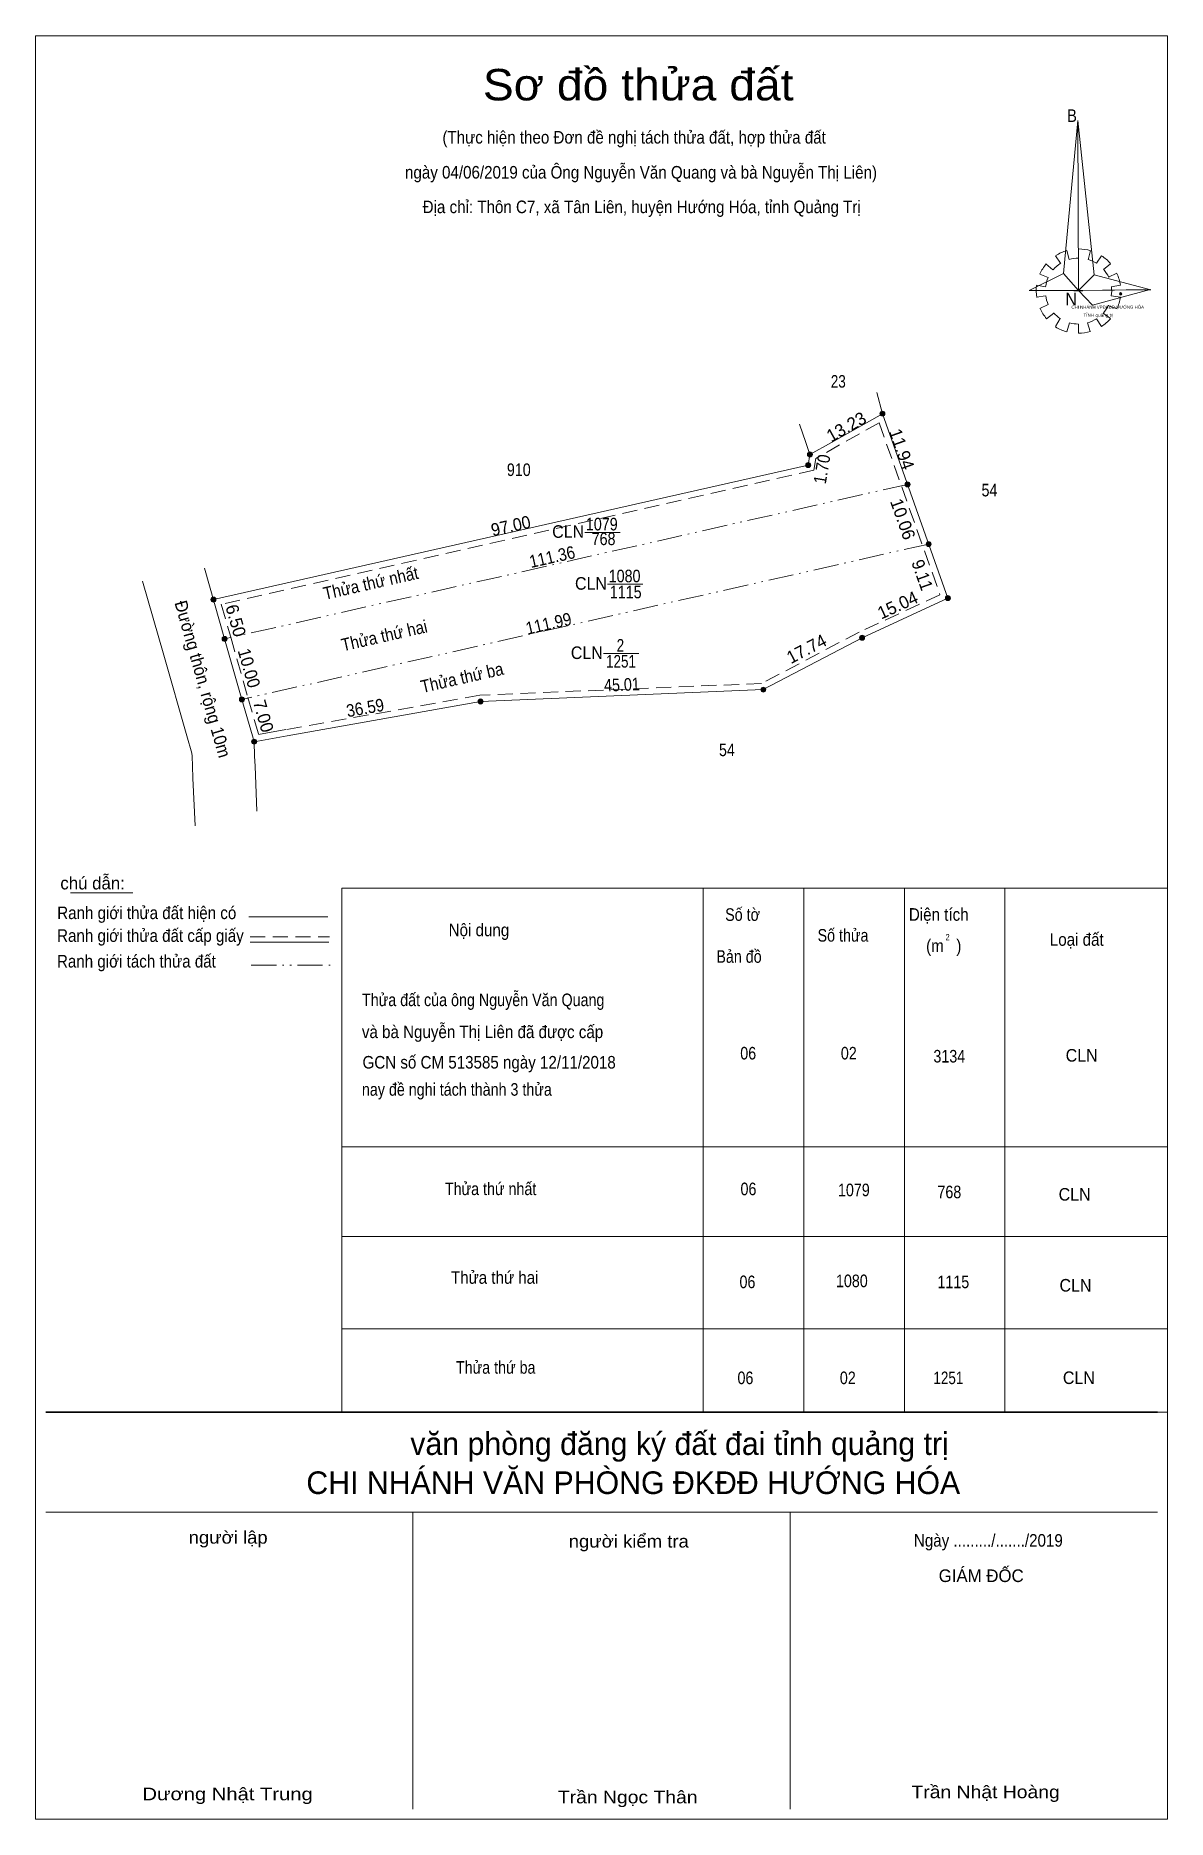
# Model space of a CAD drawing. Header units: metres. Extents: x 548953 to 549535, y 1838794 to 1839347.
# Drawn here: x 548952.9 to 549132.9, y 1839063.2 to 1839346.8 of the extents above; entities that cross this region are included whole.
import ezdxf
from ezdxf.enums import TextEntityAlignment as Align

# ---------------------------------------------------------------- set-up
doc = ezdxf.new("R2010")
doc.units = ezdxf.units.M
doc.header["$LTSCALE"] = 0.8
doc.header["$PDMODE"] = 32
doc.header["$PDSIZE"] = 0.4
doc.linetypes.add('DASH_DOUBLE_DOT', pattern=[9.2, 5, -1.2, 0.3, -1.2, 0.3, -1.2])
doc.linetypes.add('MEDIUM_DASHED', pattern=[4.5, 3, -1.5])
for name, color, linetype, lineweight in [('1', 7, 'Continuous', 13), ('17', 7, 'Continuous', 13), ('3', 7, 'Continuous', 13), ('6', 7, 'Continuous', 13), ('63', 7, 'Continuous', 13)]:
    doc.layers.add(name, color=color, linetype=linetype, lineweight=lineweight)
doc.layers.add('7', color=7, linetype='Continuous')

msp = doc.modelspace()

# ---------------------------------------------------------------- texts
at = {"layer": '1'}
for s, height, width, p in [('Sơ đồ thửa đất', 5, 1.1, (549048.71, 1839336.52)), ('768', 2, 0.85, (549043.2, 1839265.81)), ('1115', 2, 0.85, (549046.72, 1839257.36))]:
    msp.add_text(s, height=height, dxfattribs=dict(at, width=width)).set_placement(p, align=Align.CENTER)
for s, height, width, p in [('B', 2, 0.85, (549116.96, 1839333.09)), ('N', 2, 0.95, (549116.64, 1839303.95)), ('TỈNH quảng trị', 0.5, 1.1, (549119.52, 1839302.12))]:
    msp.add_text(s, height=height, dxfattribs=dict(at, width=width)).set_placement(p)
msp.add_text('CHI NHÁNH VPĐKĐĐ-HƯỚNG HÓA', height=0.5, dxfattribs=at).set_placement((549117.62, 1839303.4))
for s, height, p in [('văn phòng đăng ký đất đai tỉnh quảng trị', 3.6, (549098.11, 1839121.15)), ('CHI NHÁNH VĂN PHÒNG ĐKĐĐ HƯỚNG HÓA', 3.6, (549099.92, 1839114.94)), ('GIÁM ĐỐC', 2, (549110.02, 1839100.95))]:
    msp.add_text(s, height=height, dxfattribs=at).set_placement(p, align=Align.RIGHT)
for s, width, p in [('người lập', 1.1, (548989.77, 1839107.05)), ('người kiểm tra', 1.1, (549056.76, 1839106.43)), ('Dương Nhật Trung', 1.2, (548996.94, 1839066.25)), ('Trần Ngọc Thân', 1.15, (549058.15, 1839065.76)), ('Trần Nhật Hoàng', 1.15, (549115.76, 1839066.58))]:
    msp.add_text(s, height=2, dxfattribs=dict(at, width=width)).set_placement(p, align=Align.RIGHT)
at = {"layer": '3'}
for s, width, p in [('23', 0.8, (549080.535, 1839290.85)), ('910', 0.85, (549029.715, 1839276.8)), ('54', 0.85, (549104.58, 1839273.56)), ('CLN', 0.95, (549037.565, 1839266.97)), ('1079', 0.85, (549042.915, 1839268.15)), ('CLN', 0.95, (549041.195, 1839258.72)), ('1080', 0.85, (549046.54, 1839259.9)), ('CLN', 0.95, (549040.535, 1839247.7)), ('2', 0.8, (549045.88, 1839248.88)), ('1251', 0.8, (549045.97, 1839246.34)), ('54', 0.85, (549062.82, 1839232.26))]:
    msp.add_text(s, height=2, dxfattribs=dict(at, width=width)).set_placement(p, align=Align.CENTER)
for s, rotation, width, p in [('Thửa thứ nhất', 12.738, 0.9, (549006.3845, 1839258.7967)), ('Đường thôn, rộng 10m', 285.969, 0.95, (548978.4823, 1839244.2451)), ('111.99', 12.744, 0.9, (549034.6794, 1839252.3621)), ('Thửa thứ hai', 12.738, 0.9, (549008.5345, 1839250.4453)), ('10.00', 285.969, 0.95, (548985.8585, 1839245.9901)), ('Thửa thứ ba', 12.738, 0.9, (549020.9045, 1839243.7684)), ('45.01', 2.394, 0.85, (549046.1532, 1839242.6284)), ('36.59', 10.057, 0.9, (549005.4604, 1839238.9657))]:
    msp.add_text(s, height=2, rotation=rotation, dxfattribs=dict(at, width=width)).set_placement(p, align=Align.CENTER)
for s, rotation, p in [('15.04', 24.81, (549090.3954, 1839255.3624)), ('17.74', 27.721, (549075.9448, 1839248.4247)), ('7.00', 286.024, (548988.1405, 1839238.351))]:
    msp.add_text(s, height=2, rotation=rotation, dxfattribs=at).set_placement(p, align=Align.CENTER)
at = {"layer": '6'}
msp.add_text('chú dẫn:', height=2, dxfattribs=at).set_placement((548956.8, 1839211.07))
for s, height, width, p in [('Ranh giới thửa đất hiện có ', 2, 0.9, (548956.3, 1839206.35)), ('Số tờ', 2, 0.85, (549062.54, 1839206.07)), ('Diện tích', 2, 0.9, (549091.76, 1839206.09)), ('Ranh giới thửa đất cấp giấy', 2, 0.9, (548956.28, 1839202.73)), ('Nội dung', 2, 0.9, (549018.56, 1839203.63)), ('Số thửa', 2, 0.85, (549077.24, 1839202.77)), ('(m   )', 2, 0.9, (549094.5, 1839201.11)), ('2', 1, 0.8, (549097.6, 1839202.98)), ('Loại đất', 2, 0.9, (549114.18, 1839202.11)), ('Ranh giới tách thửa đất', 2, 0.9, (548956.26, 1839198.65)), ('Bản đồ', 2, 0.85, (549061.14, 1839199.41)), ('Thửa đất của ông Nguyễn Văn Quang', 2, 0.85, (549004.78, 1839192.51)), ('và bà Nguyễn Thị Liên đã được cấp ', 2, 0.9, (549004.76, 1839187.43)), ('GCN số CM 513585 ngày 12/11/2018', 2, 0.9, (549004.86, 1839182.59)), ('06', 2, 0.85, (549064.94, 1839184.03)), ('02', 2, 0.85, (549080.94, 1839184.03)), ('3134', 2, 0.85, (549095.66, 1839183.55)), ('CLN', 2, 0.95, (549116.7, 1839183.69)), ('nay đề nghi tách thành 3 thửa', 2, 0.85, (549004.76, 1839178.27)), ('Thửa thứ nhất', 2, 0.85, (549017.96, 1839162.47)), ('06', 2, 0.85, (549064.98, 1839162.45)), ('1079', 2, 0.85, (549080.48, 1839162.29)), ('768', 2, 0.85, (549096.3, 1839161.97)), ('CLN', 2, 0.95, (549115.58, 1839161.59)), ('Thửa thứ hai', 2, 0.9, (549018.92, 1839148.37)), ('06', 2, 0.85, (549064.82, 1839147.67)), ('1080', 2, 0.85, (549080.16, 1839147.83)), ('1115', 2, 0.85, (549096.3, 1839147.67)), ('CLN', 2, 0.95, (549115.72, 1839147.13)), ('Thửa thứ ba', 2, 0.85, (549019.72, 1839134.07)), ('06', 2, 0.85, (549064.5, 1839132.41)), ('02', 2, 0.85, (549080.78, 1839132.41)), ('1251', 2, 0.8, (549095.66, 1839132.41)), ('CLN', 2, 0.95, (549116.26, 1839132.43))]:
    msp.add_text(s, height=height, dxfattribs=dict(at, width=width)).set_placement(p)
at = {"layer": '6', "width": 0.9}
msp.add_text('Ngày ........./......./2019', height=2, dxfattribs=at).set_placement((549104.4, 1839106.57), align=Align.CENTER)
at = {"layer": '63'}
for s, rotation, p in [('13.23', 29.374, (549082.2945, 1839283.7443)), ('11.94', 289.528, (549089.6809, 1839280.7443)), ('10.06', 289.528, (549089.8591, 1839269.6192)), ('6.50', 285.957, (548983.7477, 1839253.5399))]:
    msp.add_text(s, height=2, rotation=rotation, dxfattribs=at).set_placement(p, align=Align.CENTER)
for s, height, rotation, width, p in [('1.70', 1.999, 80.538, 0.9, (549078.9176, 1839277.7356)), ('97.00', 2, 12.74, 0.95, (549028.6645, 1839267.9006)), ('111.36', 2, 12.746, 0.9, (549035.2394, 1839262.9745)), ('9.11', 2, 289.528, 0.95, (549092.9537, 1839260.7392))]:
    msp.add_text(s, height=height, rotation=rotation, dxfattribs=dict(at, width=width)).set_placement(p, align=Align.CENTER)
at = {"layer": '7', "width": 0.9}
for s, p in [('(Thực hiện theo Đơn đề nghị tách thửa đất, hợp thửa đất ', (549048.395, 1839329.65)), ('ngày 04/06/2019 của Ông Nguyễn Văn Quang và bà Nguyễn Thị Liên)', (549049.155, 1839324.09)), ('Địa chỉ: Thôn C7, xã Tân Liên, huyện Hướng Hóa, tỉnh Quảng Trị', (549049.265, 1839318.59))]:
    msp.add_text(s, height=2, dxfattribs=at).set_placement(p, align=Align.CENTER)

# ---------------------------------------------------------------- hatches: boundary and pattern name
at = {"layer": '3'}
for points in [[(549087.96, 1839286.71, 1), (549087.16, 1839286.71, 1)], [(549076.43, 1839280.22, 1), (549075.63, 1839280.22, 1)], [(549076.15, 1839278.54, 1), (549075.35, 1839278.54, 1)], [(549091.95, 1839275.46, 1), (549091.15, 1839275.46, 1)], [(549095.31, 1839265.98, 1), (549094.51, 1839265.98, 1)], [(548981.54, 1839257.15, 1), (548980.74, 1839257.15, 1)], [(549098.36, 1839257.39, 1), (549097.56, 1839257.39, 1)], [(549084.71, 1839251.08, 1), (549083.91, 1839251.08, 1)], [(548983.33, 1839250.89, 1), (548982.53, 1839250.89, 1)], [(549069.01, 1839242.83, 1), (549068.21, 1839242.83, 1)], [(548986.08, 1839241.28, 1), (548985.28, 1839241.28, 1)], [(549024.04, 1839240.95, 1), (549023.24, 1839240.95, 1)], [(548988.01, 1839234.56, 1), (548987.21, 1839234.56, 1)]]:
    msp.add_hatch(color=256, dxfattribs=at).paths.add_polyline_path(points)

# ---------------------------------------------------------------- linework, layer by layer
at = {"layer": '1'}
for p, q in [((549115.88, 1839310.63), (549115.1, 1839311.81)), ((549116.89, 1839312.63), (549117.24, 1839311.22)), ((549118.72, 1839311.44), (549118.76, 1839312.9)), ((549120.64, 1839312.63), (549120.29, 1839311.17)), ((549121.6, 1839310.63), (549122.39, 1839311.81)), ((549113.92, 1839308.35), (549112.61, 1839308.89)), ((549113.57, 1839310.53), (549114.66, 1839309.58)), ((549123.83, 1839310.53), (549122.73, 1839309.62)), ((549123.52, 1839308.39), (549124.83, 1839309.03)), ((549112.05, 1839307.12), (549113.48, 1839306.89)), ((549113.48, 1839305.43), (549112.05, 1839305.21)), ((549118.02, 1839306.25), (549119.42, 1839306.25)), ((549125.44, 1839307.12), (549123.96, 1839306.89)), ((549123.96, 1839305.43), (549125.44, 1839305.21)), ((549112.61, 1839303.43), (549113.92, 1839304.07)), ((549114.79, 1839302.7), (549113.66, 1839301.79)), ((549122.65, 1839302.7), (549123.83, 1839301.84)), ((549124.87, 1839303.38), (549123.43, 1839303.93)), ((549115.1, 1839300.56), (549115.84, 1839301.84)), ((549117.32, 1839301.15), (549116.89, 1839299.74)), ((549118.72, 1839299.51), (549118.72, 1839300.93)), ((549120.16, 1839301.15), (549120.6, 1839299.79)), ((549122.39, 1839300.56), (549121.6, 1839301.79)), ((549001.56, 1839211.28), (549132.87, 1839211.28)), ((549001.56, 1839211.28), (549001.56, 1839127.94)), ((549059.04, 1839211.28), (549059.04, 1839127.94)), ((549075.04, 1839211.28), (549075.04, 1839127.94)), ((549091.04, 1839211.28), (549091.04, 1839127.94)), ((549107.04, 1839211.28), (549107.04, 1839127.94)), ((549001.56, 1839170.14), (549132.87, 1839170.14)), ((549001.56, 1839155.86), (549132.87, 1839155.86)), ((549001.56, 1839141.19), (549132.87, 1839141.19)), ((549131.28, 1839127.94), (549132.87, 1839127.94)), ((548952.87, 1839126.39), (548952.87, 1839063.22)), ((548954.48, 1839112.07), (549131.28, 1839112.07)), ((549012.87, 1839112.07), (549012.87, 1839064.83)), ((549072.87, 1839112.07), (549072.87, 1839064.83))]:
    msp.add_line(p, q, dxfattribs=at)
at = {"layer": '1', "lineweight": 35}
msp.add_line((548954.48, 1839127.94), (549131.28, 1839127.94), dxfattribs=at)
at = {"layer": '1'}
for points in [[(548952.87, 1839063.22), (548952.87, 1839346.81), (549132.87, 1839346.81), (549132.87, 1839063.22)], [(548952.87, 1839063.22), (548952.87, 1839346.81), (549132.87, 1839346.81), (549132.87, 1839063.22)], [(549118.63, 1839333.3), (549118.72, 1839306.3), (549116.36, 1839308.99)], [(549118.63, 1839333.3), (549118.72, 1839306.3), (549121.21, 1839308.8)], [(549110.87, 1839306.3), (549116.36, 1839308.99), (549118.72, 1839306.3)], [(549130.24, 1839306.39), (549118.72, 1839306.3), (549121.21, 1839308.8)], [(549130.15, 1839306.44), (549120.99, 1839303.98), (549118.72, 1839306.3)]]:
    msp.add_lwpolyline(points, close=True, dxfattribs=at)
for centre, major_axis, start_param, end_param in [((549118.7427, 1839306.2052), (6.7299, 0), 1.84955988, 2.13900916), ((549118.7427, 1839306.2052), (5.2744, 0), 1.56985589, 1.85611068), ((549118.7427, 1839306.2052), (6.7299, 0), 1.27924208, 1.56332225), ((549118.7427, 1839306.2052), (5.2744, 0), 1.00270906, 1.2755622), ((549118.7427, 1839306.2052), (6.7299, 0), 0.71056237, 0.99687234), ((549118.7427, 1839306.2052), (6.7299, 0), 2.43958176, 2.72400246), ((549118.7427, 1839306.2052), (5.2744, 0), 2.72368549, 3.01515824), ((549118.7427, 1839306.2052), (5.2744, 0), 2.13373541, 2.44496261), ((549118.7427, 1839306.2052), (5.2744, 0), 0.42678376, 0.70646463), ((549118.7427, 1839306.2052), (6.7299, 0), 0.1390515, 0.43393316), ((549118.7427, 1839306.2052), (6.7299, 0), 3.00667928, 3.29139349), ((549118.7427, 1839306.2052), (5.2744, 0), 3.28229955, 3.56105054), ((549118.7427, 1839306.2052), (5.2744, 0), 6.13558388, 6.41618463), ((549118.7427, 1839306.2052), (6.7299, 0), 5.85230288, 6.13839648), ((549118.7427, 1839306.2052), (6.7299, 0), 3.56988637, 3.85691866), ((549118.7427, 1839306.2052), (5.2744, 0), 3.86077574, 4.13258255), ((549118.7427, 1839306.2052), (5.2744, 0), 5.56137327, 5.83951437), ((549118.7043, 1839306.1652), (6.7299, 0), 4.1470906, 4.43659307), ((549118.7427, 1839306.2052), (5.2744, 0), 4.43854677, 4.71314001), ((549118.7427, 1839306.2052), (6.7299, 0), 4.71301008, 4.99761054), ((549118.7427, 1839306.2052), (5.2744, 0), 4.99087134, 5.28933161), ((549118.7427, 1839306.2052), (6.7299, 0), 5.28561416, 5.56798705)]:
    msp.add_ellipse(centre, major_axis=major_axis, ratio=0.995001, start_param=start_param, end_param=end_param, dxfattribs=at)
msp.add_point((549125.44, 1839305.75), dxfattribs=at)
at = {"layer": '17'}
msp.add_line((548958.4, 1839210.53), (548968.34, 1839210.53), dxfattribs=at)
at = {"layer": '3'}
for p, q in [((549087.56, 1839286.71), (549086.67, 1839290.1)), ((549087.56, 1839286.71), (549079.44, 1839282.14)), ((549075.37, 1839282.14), (549074.36, 1839285.06)), ((549040.22, 1839267.84), (549045.82, 1839267.84)), ((548973.26, 1839248.32), (548969.89, 1839260.1)), ((548979.7, 1839262.17), (548982.93, 1839250.9)), ((549043.85, 1839259.59), (549049.45, 1839259.59)), ((548982.93, 1839250.9), (548985.68, 1839241.28)), ((549043.19, 1839248.57), (549048.79, 1839248.57)), ((548976.93, 1839235.49), (548973.26, 1839248.32)), ((548985.68, 1839241.28), (548987.34, 1839235.49)), ((548987.34, 1839235.49), (548987.61, 1839234.56)), ((548992.85, 1839235.49), (548987.61, 1839234.56)), ((548992.68, 1839236.47), (548988.32, 1839235.7)), ((548977.8, 1839230.68), (548977.74, 1839232.25)), ((548977.87, 1839228.75), (548977.8, 1839230.68)), ((548977.87, 1839228.75), (548978.24, 1839221.19)), ((548988.03, 1839223.53), (548987.76, 1839230.68))]:
    msp.add_line(p, q, dxfattribs=at)
at = {"layer": '3', "linetype": 'MEDIUM_DASHED'}
for p, q in [((549087.02, 1839285.26), (549076.94, 1839279.59)), ((549076.63, 1839277.71), (548982.39, 1839256.4)), ((549076.94, 1839279.59), (549076.63, 1839277.71)), ((548982.39, 1839256.4), (548983.89, 1839251.18)), ((548983.89, 1839251.17), (548986.64, 1839241.55)), ((548986.64, 1839241.56), (548988.32, 1839235.7))]:
    msp.add_line(p, q, dxfattribs=at)
at = {"layer": '3', "linetype": 'DASH_DOUBLE_DOT'}
for p, q in [((549091.55, 1839275.46), (548982.93, 1839250.89)), ((549094.91, 1839265.98), (548985.68, 1839241.28))]:
    msp.add_line(p, q, dxfattribs=at)
at = {"layer": '3'}
for points in [[(549087.56, 1839286.71), (549097.96, 1839257.39), (549084.31, 1839251.08), (549068.61, 1839242.83), (549023.64, 1839240.95), (548992.85, 1839235.49)], [(549076.03, 1839280.22), (549075.75, 1839278.54), (548981.14, 1839257.15)], [(549079.44, 1839282.14), (549076.03, 1839280.22), (549075.37, 1839282.14)], [(548977.74, 1839232.25), (548977.72, 1839232.74), (548976.93, 1839235.49)], [(548987.76, 1839230.68), (548987.7, 1839232.25), (548987.61, 1839234.56)]]:
    msp.add_lwpolyline(points, dxfattribs=at)
at = {"layer": '3', "linetype": 'MEDIUM_DASHED'}
msp.add_lwpolyline([(549087.02, 1839285.26), (549096.71, 1839257.92), (549083.87, 1839251.98), (549068.34, 1839243.82), (549023.53, 1839241.95), (548992.68, 1839236.47)], dxfattribs=at)
at = {"layer": '3'}
for centre in [(549087.56, 1839286.71), (549076.03, 1839280.22), (549075.75, 1839278.54), (549091.55, 1839275.46), (549094.91, 1839265.98), (548981.14, 1839257.15), (549097.96, 1839257.39), (549084.31, 1839251.08), (548982.93, 1839250.89), (549068.61, 1839242.83), (548985.68, 1839241.28), (549023.64, 1839240.95), (548987.61, 1839234.56)]:
    msp.add_circle(centre, 0.4, dxfattribs=at)
at = {"layer": '6'}
for p, q in [((548986.78, 1839206.69), (548999.32, 1839206.69)), ((548986.98, 1839202.67), (548999.5, 1839202.67))]:
    msp.add_line(p, q, dxfattribs=at)
at = {"layer": '6', "linetype": 'MEDIUM_DASHED'}
msp.add_line((548986.98, 1839203.51), (548999.6, 1839203.51), dxfattribs=at)
at = {"layer": '63', "linetype": 'DASH_DOUBLE_DOT'}
msp.add_line((548987.16, 1839199.05), (548999.76, 1839199.05), dxfattribs=at)

msp.set_redraw_order([(e.dxf.handle, doc.entitydb.next_handle()) for e in msp.query("TEXT MTEXT ATTDEF DIMENSION ARC_DIMENSION")])  # texts and dimensions are drawn at this point

doc.saveas('drawing.dxf')
